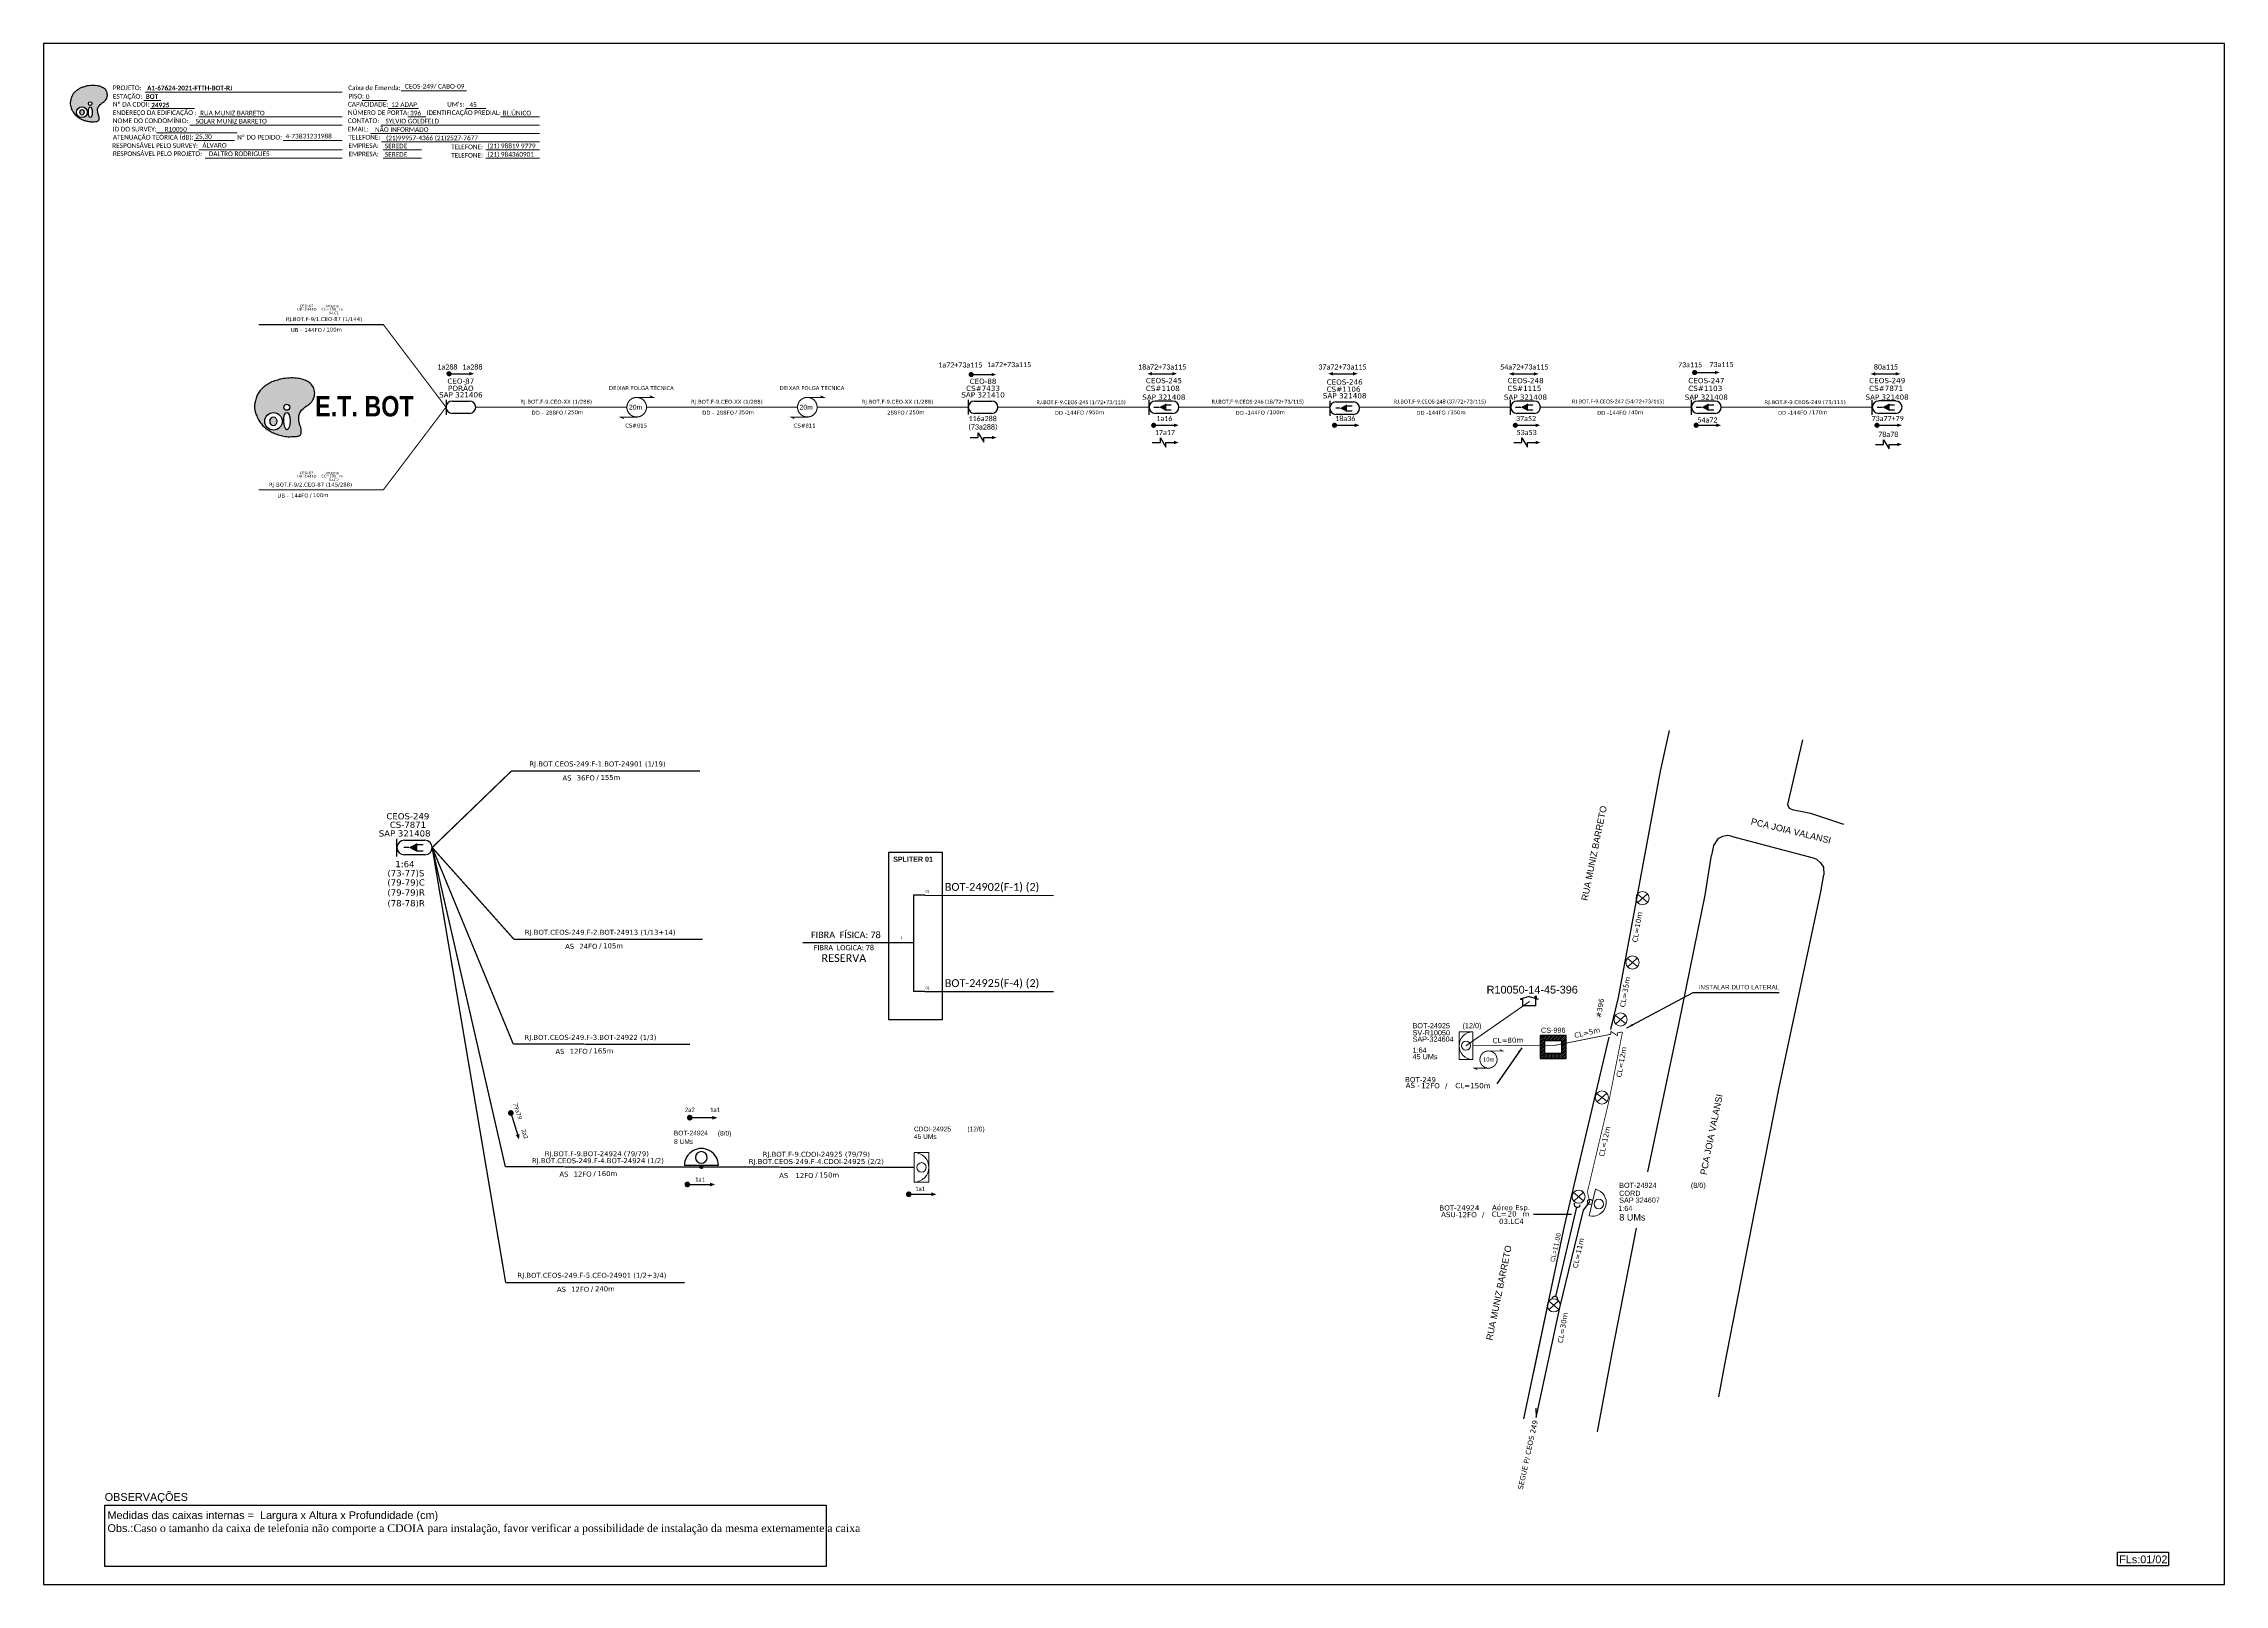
# Paper-space layout 'CDOI-24925' of a CAD drawing. Header units: metres, sheet in millimetres. Extents: x -439 to 402, y -851 to -257.
# The model-space entities are those that its viewports show. They can reach past a viewport. Long polylines and large blocks are cut down to what shows.
import ezdxf
from ezdxf.enums import TextEntityAlignment as Align

# ---------------------------------------------------------------- set-up
doc = ezdxf.new("R2010")
doc.units = ezdxf.units.M
doc.linetypes.add('PHANTOM2', pattern=[1.25, 0.625, -0.125, 0.125, -0.125, 0.125, -0.125])
for name, color, linetype in [('10.1-Caixas Subterrâneas', 5, 'Continuous'), ('20.4-CEOS', 1, 'Continuous'), ('20.5-CABO AÉREO', 1, 'Continuous'), ('20.5-CEO', 1, 'Continuous'), ('CAP a instalar', 1, 'Continuous'), ('CDO_POSTE', 1, 'Continuous'), ('E.T.', 7, 'Continuous'), ('Folga', 1, 'Continuous'), ('label_cabos', 7, 'Continuous'), ('QUADRA', 7, 'Continuous'), ('SETA', 7, 'Continuous'), ('Subida Lateral', 5, 'Continuous'), ('surveys', 7, 'Continuous'), ('surveys legendas', 7, 'Continuous'), ('texto', 255, 'Continuous'), ('UNIFILAR', 7, 'Continuous')]:
    doc.layers.add(name, color=color, linetype=linetype)
for name, color, linetype, lineweight in [('10.4-Postes', 1, 'Continuous', 0), ("20.0-LEGENDA DOS CDO'S", 1, 'Continuous', 0), ('20.1-CDO_INTERIOR', 1, 'Continuous', 0), ('20.2-CDO_POSTE', 1, 'Continuous', 5), ('20.6-CORDOALHA_SUPORTE', 7, 'Continuous', 25), ('40.1-ETIQUETAS', 1, 'Continuous', 20), ('CORDOALHA_SUPORTE', 7, 'Continuous', 25), ('Segmento Logradouro Texto', 252, 'Continuous', 0)]:
    doc.layers.add(name, color=color, linetype=linetype, lineweight=lineweight)
doc.layers.add('Comprimeto de lance', color=7, linetype='Continuous', true_color=0xf7f7f7)
doc.layers.add('DROP DE CLIENTE', color=140, linetype='Continuous', plot=False)
doc.styles.add('ARIAL', font='arial.ttf')
doc.styles.add('DIGICADE', font='arial.ttf')
doc.styles.add('ROMANS', font='arial.ttf')
doc.styles.add('siredit', font='verdana.ttf')
doc.styles.add('SWISS BIT', font='swisscb.ttf')
doc.styles.add('WMF-Calibri0', font='calibri.ttf')
doc.styles.add('WMF-Calibri1', font='calibrib.ttf')
doc.linetypes.add('FENCELINE1', pattern='A,0.25,-0.1,[133,ltypeshp.shx,S=0.1,R=0,X=-0.1,Y=0],-0.1,1', length=1.45)
doc.dimstyles.new('CC', dxfattribs={"dimtxt": 0.8, "dimasz": 2, "dimexe": 0.18, "dimexo": 0.0625, "dimgap": 0.09, "dimtad": 0, "dimdec": 0, "dimrnd": 1, "dimzin": 0, "dimdsep": 46, "dimtxsty": 'siredit', "dimblk": 'NONE', "dimcen": 0, "dimse1": 1, "dimse2": 1, "dimsd1": 1, "dimsd2": 1, "dimclrt": 7, "dimadec": 0, "dimazin": 0, "dimtfac": 1, "dimtdec": 0, "dimtofl": 0, "dimtmove": 0, "dimatfit": 3, "dimfxl": 0, "dimtolj": 1, "dimtzin": 0, "dimarcsym": 0})
doc.dimstyles.new('ISO-25', dxfattribs={"dimtxt": 2.5, "dimasz": 2.5, "dimexe": 1.25, "dimexo": 0.625, "dimtad": 1, "dimtxsty": 'Standard', "dimcen": 2.5, "dimadec": 0, "dimazin": 0, "dimtfac": 1, "dimtmove": 0, "dimatfit": 3, "dimfxl": 0, "dimarcsym": 0})

# ---------------------------------------------------------------- blocks, each defined once
blk = doc.blocks.new('A$C07E14978')
at = {"layer": 'Folga', "color": 0, "const_width": 0.137}
for points in [[(2.23, 0.28), (0.03, 0.28), (0.47, 0.06)], [(2.23, 2.92), (4.42, 2.92), (3.98, 3.13)]]:
    blk.add_lwpolyline(points, dxfattribs=at)
at = {"layer": 'Folga', "color": 0, "const_width": 0.146}
blk.add_lwpolyline([(2.23, 2.92, 1.000012), (2.23, 0.28, 0.999978)], format="xyb", close=True, dxfattribs=at)
at = {"layer": 'Folga', "color": 0}
blk.add_text('10m', height=0.659, dxfattribs=at).set_placement((1.38, 1.27))
blk = doc.blocks.new('ETIQUETA_RS5F')
at = {"layer": '40.1-ETIQUETAS', "color": 0, "style": 'siredit'}
blk.add_text('/', height=1.5, dxfattribs=at).set_placement((1.58, -1.95), align=Align.MIDDLE_RIGHT)
for tag, p in [('ETIQUETA_R_SECUNDARIA', (1.21, 2.1)), ('ETIQUETA_R_PRIMARIA', (1.21, 4.1)), ('F_ATIVAS/F_MORTAS', (1.14, -4.24))]:
    blk.add_attdef(tag, text='', height=1.5, dxfattribs=at).set_placement(p, align=Align.MIDDLE_CENTER)
for tag, p in [('TIPO_CABO', (-6.58, -2.12)), ('CAP_CABO', (0.4, -2.09))]:
    blk.add_attdef(tag, text='', height=1.5, dxfattribs=at).set_placement(p, align=Align.MIDDLE_RIGHT)
for tag, p in [('FUSÃO_1', (0.85, -8.39)), ('FUSÃO_2', (0.85, -10.6)), ('FUSÃO_3', (0.85, -12.93)), ('FUSÃO_4', (0.85, -15.14)), ('FUSÃO_5', (0.85, -17.16))]:
    blk.add_attdef(tag, text='', height=1.5, dxfattribs=at).set_placement(p, align=Align.CENTER)
blk.add_attdef('METROS', text='', height=1.5, dxfattribs=at).set_placement((2.14, -1.95), align=Align.MIDDLE_LEFT)
blk = doc.blocks.new('Inst CB INT CFOI-SM-UB-144')
at = {"layer": 'label_cabos', "color": 0, "style": 'siredit'}
for tag, flags, p in [('ID_ATIVIDADE', 3, (1.31, 2.67)), ('/', 2, (7.71, -0.05)), ('FATOR', 1, (11.56, 2.55))]:
    blk.add_attdef(tag, text='', height=1, rotation=359.69001, dxfattribs=dict(at, flags=flags)).set_placement(p, align=Align.MIDDLE_CENTER)
for tag, p in [('TIPO_CABO', (1.11, 0)), ('DESTINO_CABO', (3.13, 1.26)), ('CABO', (4.69, -0.05)), ('LANCE', (10.41, 0.02)), ('TIPO_CABO', (13.11, 1.24)), ('UND', (16.46, 0)), ('FID', (13.65, -1.41))]:
    blk.add_attdef(tag, text='', height=1, rotation=359.69001, dxfattribs=at).set_placement(p, align=Align.MIDDLE_CENTER)
blk.add_attdef('QTDE', (11.93, -0.45), '', height=1, rotation=359.69001, dxfattribs=at)
blk = doc.blocks.new('OI')
h = blk.add_hatch(color=40)
edge = h.paths.add_edge_path()
edge.add_spline(control_points=[(4.35, -0.67), (3.92, -0.99), (3.26, -1.5), (2.81, -2.59), (2.9, -3.5), (3.06, -4.27), (3.31, -4.85), (3.37, -5.39), (3.4, -5.88), (3.2, -6.4), (2.54, -6.61), (1.65, -6.63), (0.55, -6.67), (-0.56, -6.42), (-1.61, -6.14), (-2.77, -5.61), (-3.92, -4.77), (-4.89, -3.7), (-5.34, -2.65), (-5.6, -1.94), (-5.85, -0.96), (-5.71, 0.47), (-5.1, 2.02), (-4.14, 3.02), (-3.3, 3.61), (-2.37, 4.16), (-1.36, 4.44), (-0.56, 4.7), (0.79, 4.85), (2.24, 4.97), (3.79, 4.57), (4.67, 4.21), (5.44, 3.65), (5.76, 2.99), (6.03, 2.21), (6.01, 1.46), (5.72, 0.64), (5.31, 0.08), (4.88, -0.38), (4.51, -0.55), (4.35, -0.67)], knot_values=[0, 0, 0, 0, 1.60434, 2.417191, 3.427595, 4.282808, 4.776746, 5.304182, 5.888771, 6.258406, 6.858137, 7.79129, 8.986195, 10.124242, 11.187857, 12.242908, 13.953784, 15.414161, 16.515391, 17.349188, 17.675853, 19.552021, 21.515531, 22.568638, 23.63245, 24.621084, 25.782718, 26.745347, 27.142653, 29.870543, 31.004649, 31.921532, 32.709589, 33.801391, 34.042471, 35.192333, 35.971461, 36.628871, 37.254359, 37.836911, 37.836911, 37.836911, 37.836911], degree=3, periodic=0)
h.paths.add_polyline_path([(1.13, -0.87, -1), (-0.04, -0.87, -1)], flags=16)
edge = h.paths.add_edge_path(flags=16)
edge.add_ellipse((0.56, -3.59), major_axis=(-0.02, 1.71), ratio=0.361305, start_angle=0, end_angle=360)
h.paths.add_polyline_path([(-0.36, -3.62, -1), (-3.8, -3.62, -1)], flags=16)
edge = h.paths.add_edge_path(flags=0)
edge.add_ellipse((-2.08, -3.62), major_axis=(0, 0.885), ratio=0.758294, start_angle=0, end_angle=360)
at = {"color": 40}
for centre, radius in [((-2.08, -3.62), 1.72), ((0.54, -0.87), 0.587)]:
    blk.add_circle(centre, radius, dxfattribs=at)
blk.add_ellipse((-2.08, -3.62), major_axis=(0, 0.885), ratio=0.758294, start_param=-3.141592653589792, end_param=3.141592653589792, dxfattribs=at)
blk.add_ellipse((0.56, -3.59), major_axis=(-0.02, 1.71), ratio=0.361305, dxfattribs=at)
at = {"color": 40, "start_tangent": (-0.800898, -0.598801), "end_tangent": (-0.800898, -0.598801)}
blk.add_spline([(4.35, -0.67), (3.2, -1.78), (2.9, -2.54), (2.92, -3.55), (3.12, -4.38), (3.28, -4.85), (3.37, -5.37), (3.35, -5.95), (3.2, -6.29), (2.66, -6.55), (1.73, -6.63), (0.54, -6.62), (-0.58, -6.41), (-1.6, -6.11), (-2.56, -5.67), (-3.95, -4.67), (-4.89, -3.56), (-5.37, -2.56), (-5.64, -1.78), (-5.72, -1.46), (-5.63, 0.42), (-4.84, 2.22), (-4.13, 2.99), (-3.27, 3.62), (-2.4, 4.09), (-1.3, 4.47), (-0.37, 4.72), (0.02, 4.77), (2.75, 4.8), (3.85, 4.53), (4.69, 4.16), (5.31, 3.68), (5.85, 2.73), (5.93, 2.5), (5.94, 1.35), (5.67, 0.62), (5.29, 0.08), (4.84, -0.36), (4.35, -0.67)], degree=3, dxfattribs=at)
blk = doc.blocks.new('POLE_POLE')
at = {"layer": '10.4-Postes', "color": 1, "linetype": 'PHANTOM2'}
for points in [[(-0.000008, 0.0000105), (0.0000076, -0.0000022)], [(0.0000072, 0.000011), (-0.0000076, -0.0000027)]]:
    blk.add_lwpolyline(points, dxfattribs=at)
at = {"layer": '10.4-Postes', "color": 1}
blk.add_circle((-0.0000002, 0.0000042), 0.0000101, dxfattribs=at)
blk = doc.blocks.new('SURVEY_SURVEY')
for p, q in [((0, 0.0000167), (-0.0000141, 0.0000125)), ((-0.0000141, 0.0000125), (-0.0000097, 0.0000125)), ((-0.0000097, 0.0000025), (-0.0000097, 0.0000125)), ((0.0000097, 0.0000025), (-0.0000097, 0.0000025)), ((0, 0.0000167), (0.0000141, 0.0000125)), ((0.0000094, 0.0000173), (0.0000109, 0.0000173)), ((0.0000094, 0.000014), (0.0000094, 0.0000173)), ((0.0000097, 0.0000126), (0.0000097, 0.0000025)), ((0.0000141, 0.0000125), (0.0000097, 0.0000125)), ((0.0000109, 0.0000173), (0.0000109, 0.0000135))]:
    blk.add_line(p, q)
blk = doc.blocks.new('*X14')
at = {"color": 0, "linetype": 'Continuous'}
for p, q in [((-1.25, 0.34099), (-0.49099, 1.1)), ((-1.25, 0.517767), (-0.667767, 1.1)), ((-1.25, 0.694544), (-0.844544, 1.1)), ((-1.25, 0.87132), (-1.02132, 1.1)), ((-1.25, 1.048097), (-1.198097, 1.1)), ((-1.25, 0.164214), (-0.8035, 0.610714)), ((-1.25, -0.012563), (-0.8035, 0.433937)), ((-1.25, -0.18934), (-0.8035, 0.25716)), ((-1.25, -0.366117), (-0.8035, 0.080383)), ((-0.789214, 0.625), (-0.314214, 1.1)), ((-0.612437, 0.625), (-0.137437, 1.1)), ((-0.43566, 0.625), (0.03934, 1.1)), ((-0.258883, 0.625), (0.216117, 1.1)), ((-0.082107, 0.625), (0.392893, 1.1)), ((0.09467, 0.625), (0.56967, 1.1)), ((0.271447, 0.625), (0.746447, 1.1)), ((0.448223, 0.625), (0.923223, 1.1)), ((0.625, 0.625), (1.1, 1.1)), ((0.801777, 0.625), (1.25, 1.073223)), ((0.8035, 0.449947), (1.25, 0.896447)), ((0.8035, 0.27317), (1.25, 0.71967)), ((0.8035, 0.096393), (1.25, 0.542893)), ((0.8035, -0.080383), (1.25, 0.366117)), ((0.8035, -0.25716), (1.25, 0.18934)), ((0.8035, -0.433937), (1.25, 0.012563)), ((-1.25, -0.542893), (-0.8035, -0.096393)), ((-1.25, -0.71967), (-0.8035, -0.27317)), ((-1.25, -0.896447), (-0.8035, -0.449947)), ((-1.25, -1.073223), (-0.801777, -0.625)), ((-1.1, -1.1), (-0.625, -0.625)), ((-0.923223, -1.1), (-0.448223, -0.625)), ((-0.746447, -1.1), (-0.271447, -0.625)), ((-0.56967, -1.1), (-0.09467, -0.625)), ((-0.392893, -1.1), (0.082107, -0.625)), ((-0.216117, -1.1), (0.258883, -0.625)), ((-0.03934, -1.1), (0.43566, -0.625)), ((0.137437, -1.1), (0.612437, -0.625)), ((0.314214, -1.1), (0.789214, -0.625)), ((0.49099, -1.1), (1.25, -0.34099)), ((0.667767, -1.1), (1.25, -0.517767)), ((0.8035, -0.610714), (1.25, -0.164214)), ((0.844544, -1.1), (1.25, -0.694544)), ((1.02132, -1.1), (1.25, -0.87132)), ((1.198097, -1.1), (1.25, -1.048097))]:
    blk.add_line(p, q, dxfattribs=at)
blk = doc.blocks.new('MANHOLE_MQ')
at = {"color": 0, "linetype": 'Continuous'}
for p, q in [((0.0000062, 0.0000057), (-0.0000063, 0.0000057)), ((-0.0000063, 0.0000057), (-0.0000063, -0.0000053)), ((-0.000004, 0.0000033), (0.000004, 0.0000033)), ((-0.000004, -0.0000029), (-0.000004, 0.0000033)), ((0.000004, 0.0000033), (0.000004, -0.0000029)), ((0.0000062, -0.0000053), (0.0000062, 0.0000057)), ((-0.0000063, -0.0000053), (0.0000062, -0.0000053)), ((0.000004, -0.0000029), (-0.000004, -0.0000029)), ((0.000004, -0.0000029), (0.000004, -0.0000029))]:
    blk.add_line(p, q, dxfattribs=at)
at = {"color": 0, "linetype": 'Continuous', "xscale": 5e-06, "yscale": 5e-06, "zscale": 1e-05}
blk.add_blockref('*X14', (0, 0.0000002), dxfattribs=at)
blk = doc.blocks.new('Inst CORD BENZINAL 4.55MM 3F (sem recursos)')
at = {"layer": '20.6-CORDOALHA_SUPORTE', "color": 0, "lineweight": 0, "style": 'ROMANS'}
blk.add_attdef('LANCE', text='', height=1, dxfattribs=at).set_placement((-0.54, -2.21), align=Align.RIGHT)
at = {"layer": '20.6-CORDOALHA_SUPORTE', "color": 0, "style": 'siredit'}
blk.add_attdef('QTDE', (-0.54, -2.21), '', height=1, rotation=359.69, dxfattribs=at)
at = {"layer": '20.6-CORDOALHA_SUPORTE', "color": 0, "lineweight": 0, "style": 'ROMANS'}
for tag, p, flags in [('FATOR', (-5.2, -4.44), 3), ('ID_ATIVIDADE', (-5.2, -6.67), 3), ('FID', (-5.2, -8.9), 1)]:
    blk.add_attdef(tag, p, '', height=1, dxfattribs=dict(at, flags=flags))
blk = doc.blocks.new('Inst CDOE-8 CAIXA DIST OPT CDOE 48F_8D C_SPL OPTAP')
at = {"layer": "20.0-LEGENDA DOS CDO'S", "color": 0}
for tag, p, style, flags in [('ID_ATIVIDADE', (0.12, 6.47), 'ARIAL', 3), ('FATOR', (7.92, 6.47), 'ARIAL', 1), ('QTDE', (0.23, -0.97), 'DIGICADE', 3)]:
    blk.add_attdef(tag, p, '', height=0.8, rotation=0.118, dxfattribs=dict(at, style=style, flags=flags))
at = {"layer": "20.0-LEGENDA DOS CDO'S", "color": 0, "style": 'ARIAL'}
for tag, p, height in [('SAP', (0.12, 2.96), 0.8), ('CORDOALHA', (0.12, 4.02), 0.8), ('FID', (0.12, 5.25), 0.8), ('1:XX', (-0.01, 1.7), 0.8), ('UMS', (0.14, 0.22), 1)]:
    blk.add_attdef(tag, p, '', height=height, rotation=0.118, dxfattribs=at)
blk.add_attdef('FIBRAS_UTILIZADAS', text='', height=0.8, rotation=0.118, dxfattribs=at).set_placement((13.48, 5.26), align=Align.CENTER)
blk = doc.blocks.new('_None')
blk = doc.blocks.new('Inst CB ESP CFOA-SM-ASU-120-S-12')
at = {"layer": 'label_cabos', "color": 0, "style": 'siredit'}
for tag, flags, p in [('ID_ATIVIDADE', 3, (1.31, 2.67)), ('FATOR', 1, (11.56, 2.55))]:
    blk.add_attdef(tag, text='', height=1, rotation=359.69, dxfattribs=dict(at, flags=flags)).set_placement(p, align=Align.MIDDLE_CENTER)
for tag, p in [('TIPO_CABO', (1.26, 0)), ('DESTINO_CABO', (3.13, 1.26)), ('CABO', (4.69, -0.05)), ('/', (7.71, -0.05)), ('LANCE', (10.81, 0)), ('TIPO_CABO', (13.11, 1.24)), ('UND', (15.96, 0)), ('FID', (13.15, -1.41))]:
    blk.add_attdef(tag, text='', height=1, rotation=359.69, dxfattribs=at).set_placement(p, align=Align.MIDDLE_CENTER)
blk.add_attdef('QTDE', (12.43, -0.47), '', height=1, rotation=359.69, dxfattribs=at)

msp = doc.modelspace()

# ---------------------------------------------------------------- linework, layer by layer
at = {"color": 7}
for p, q in [((-939.46, -217.69), (-960.2, -217.69)), ((-960.2, -217.69), (-960.2, -282.07)), ((-939.46, -282.07), (-939.46, -217.69)), ((-960.2, -282.07), (-939.46, -282.07))]:
    msp.add_line(p, q, dxfattribs=at)
at = {"color": 7, "linetype": 'Continuous'}
for p, q in [((-950.63, -234.16), (-950.63, -271.28)), ((-946.2, -234.16), (-950.63, -234.16)), ((-955.01, -252.33), (-950.65, -252.33)), ((-946.2, -271.28), (-950.63, -271.28))]:
    msp.add_line(p, q, dxfattribs=at)
at = {"color": 10, "linetype": 'Continuous'}
for p, q in [((-946.2, -234.16), (-896.55, -234.18)), ((-946.2, -271.26), (-896.55, -271.28))]:
    msp.add_line(p, q, dxfattribs=at)
at = {"color": 0}
for p, q in [((-1262.5, -469.23), (-984.25, -469.23)), ((-1262.5, -492.93), (-1262.5, -469.23)), ((-984.25, -469.23), (-984.25, -492.93)), ((-984.25, -492.93), (-1262.5, -492.93))]:
    msp.add_line(p, q, dxfattribs=at)
msp.add_lwpolyline([(-1286.07, -499.81), (-445.07, -499.81), (-445.07, 94.19), (-1286.07, 94.19)], close=True)
at = {"color": 7, "lineweight": 0}
for points in [[(-1148.15, 76.01), (-1123.01, 76.01)], [(-1247.47, 72.24), (-1240.92, 72.24)], [(-1246.96, 75.52), (-1170.98, 75.52)], [(-1244.81, 69.17), (-1227.84, 69.17)], [(-1163.19, 72.28), (-1153.71, 72.28)], [(-1153.14, 69.17), (-1141.52, 69.17)], [(-1123.2, 69.17), (-1115.53, 69.17)], [(-1242.49, 59.75), (-1211.44, 59.75)], [(-1229.65, 62.82), (-1170.98, 62.82)], [(-1226.24, 65.93), (-1170.98, 65.93)], [(-1160.06, 59.58), (-1094.8, 59.58)], [(-1156.02, 62.82), (-1094.8, 62.82)], [(-1145.56, 65.93), (-1138.61, 65.93)], [(-1109.86, 65.93), (-1094.82, 65.93)], [(-1227.96, 56.79), (-1212.45, 56.79)], [(-1226.24, 53.23), (-1170.98, 53.23)], [(-1193.73, 56.79), (-1170.96, 56.79)], [(-1155.78, 56.34), (-1094.8, 56.34)], [(-1155.17, 53.23), (-1140.37, 53.23)], [(-1115.57, 53.23), (-1094.8, 53.23)], [(-1223.75, 49.99), (-1170.98, 49.99)], [(-1155.17, 49.99), (-1140.37, 49.99)], [(-1115.57, 49.99), (-1094.8, 49.99)]]:
    msp.add_lwpolyline(points, dxfattribs=at)
at = {"color": 7}
for points, const_width in [([(-1130.21, -33.08, 1), (-1129.22, -33.08, 1)], 0.99), ([(-928.84, -33.4, 1), (-927.85, -33.4, 1)], 0.99), ([(-649.84, -32.6, 1), (-648.85, -32.6, 1)], 0.99), ([(-1057.35, -42.2, 1.000012), (-1057.35, -49.76, 0.999978)], 0.42), ([(-991.54, -42.2, 1.000012), (-991.54, -49.76, 0.999978)], 0.42), ([(-858.46, -52.95, 1), (-857.47, -52.95, 1)], 0.99), ([(-788.73, -52.95, 1), (-787.74, -52.95, 1)], 0.99), ([(-719, -52.95, 1), (-718.01, -52.95, 1)], 0.99), ([(-649.27, -52.95, 1), (-648.28, -52.95, 1)], 0.99), ([(-579.54, -52.95, 1), (-578.55, -52.95, 1)], 0.99)]:
    msp.add_lwpolyline(points, format="xyb", close=True, dxfattribs=dict(at, const_width=const_width))
at = {"color": 7, "const_width": 0.394}
for points in [[(-1057.35, -42.2), (-1051.05, -42.2), (-1052.31, -41.57)], [(-991.54, -42.2), (-985.24, -42.2), (-986.5, -41.57)], [(-1057.35, -49.76), (-1063.65, -49.76), (-1062.39, -50.39)], [(-991.54, -49.76), (-997.84, -49.76), (-996.58, -50.39)]]:
    msp.add_lwpolyline(points, dxfattribs=at)
at = {"color": 7}
for points in [[(-925.63, -57.66), (-925.63, -55.9), (-923.54, -59.4), (-923.53, -57.66)], [(-855.41, -59.59), (-855.41, -57.84), (-853.32, -61.34), (-853.32, -59.59)], [(-715.95, -59.59), (-715.95, -57.84), (-713.86, -61.34), (-713.86, -59.59)]]:
    msp.add_lwpolyline(points, dxfattribs=at)
at = {"color": 1}
msp.add_lwpolyline([(-576.49, -60.32), (-576.49, -58.57), (-574.4, -62.07), (-574.4, -60.32)], dxfattribs=at)
at = {"const_width": 1.1}
for points in [[(-1106.04, -317.55, 1), (-1105.71, -318.6, 1)], [(-1037.44, -319.88, 1), (-1036.34, -319.88, 1)], [(-1038.36, -345.62, 1), (-1037.26, -345.62, 1)]]:
    msp.add_lwpolyline(points, format="xyb", close=True, dxfattribs=at)
msp.add_lwpolyline([(-952.99, -349.43, 1.1, 1.1, 1), (-951.89, -349.43, 1.1, 1.1, 1)], format="xyseb", close=True)
at = {"color": 7}
msp.add_lwpolyline([(-486.28, -487.45), (-466.62, -487.45), (-466.62, -492.62), (-486.28, -492.62)], close=True, dxfattribs=at)
at = {"layer": '20.1-CDO_INTERIOR', "color": 1, "lineweight": 18}
for points in [[(-740.2, -297.44), (-740.2, -286.82), (-734.89, -286.82), (-734.89, -297.44)], [(-944.64, -344.72), (-944.64, -333.35), (-950.32, -333.35), (-950.32, -344.72)]]:
    msp.add_lwpolyline(points, close=True, dxfattribs=at)
for centre, radius in [((-737.55, -292.13), 1.7), ((-947.48, -339.04), 1.82)]:
    msp.add_circle(centre, radius, dxfattribs=at)
for centre, radius, start, end in [((-734.89, -292.13), 5.31, 90.02759, 270.02759), ((-950.32, -339.04), 5.68, 270, 90)]:
    msp.add_arc(centre, radius, start, end, dxfattribs=at)
at = {"layer": '20.2-CDO_POSTE', "color": 5}
msp.add_line((-687.53, -347.41), (-690.03, -357.74), dxfattribs=at)
for centre, radius in [((-689.74, -352.35), 0.983), ((-686.33, -353.17), 1.83)]:
    msp.add_circle(centre, radius, dxfattribs=at)
msp.add_arc((-688.78, -352.58), 5.31, 256.44215, 76.44215, dxfattribs=at)
at = {"layer": '20.4-CEOS', "color": 7}
for p, q in [((-850.66, -43.59), (-857.37, -43.59)), ((-850.66, -48.37), (-857.37, -48.37)), ((-711.2, -43.59), (-717.91, -43.59)), ((-711.2, -48.37), (-717.91, -48.37)), ((-641.47, -43.59), (-648.18, -43.59)), ((-641.47, -48.37), (-648.18, -48.37))]:
    msp.add_line(p, q, dxfattribs=at)
at = {"layer": '20.4-CEOS', "color": 5}
for p, q in [((-571.74, -43.58), (-578.45, -43.58)), ((-571.74, -48.37), (-578.45, -48.37)), ((-1147.01, -212.9), (-1139.06, -212.9)), ((-1139.06, -218.57), (-1147.01, -218.57))]:
    msp.add_line(p, q, dxfattribs=at)
at = {"layer": '20.4-CEOS', "color": 7}
for points in [[(-859.77, -48.87), (-859.77, -43.09)], [(-857.91, -45.98), (-855.87, -45.98)], [(-853.22, -45.03), (-851.18, -45.03)], [(-853.22, -47.02), (-851.18, -47.02)], [(-786.17, -46.36), (-787.78, -46.36)], [(-783.52, -45.41), (-781.48, -45.41)], [(-783.52, -47.4), (-781.48, -47.4)], [(-720.31, -48.87), (-720.31, -43.09)], [(-718.45, -45.98), (-716.41, -45.98)], [(-713.76, -45.03), (-711.72, -45.03)], [(-713.76, -47.02), (-711.72, -47.02)], [(-650.58, -48.87), (-650.58, -43.09)], [(-648.72, -45.98), (-646.68, -45.98)], [(-644.03, -45.03), (-641.99, -45.03)], [(-644.03, -47.02), (-641.99, -47.02)]]:
    msp.add_lwpolyline(points, dxfattribs=at)
for points in [[(-855.87, -45.98, 0, 2.95, 0), (-853.1, -45.98, 2.95, 2.95, 0)], [(-786.17, -46.36, 0, 2.95, 0), (-783.4, -46.36, 2.95, 2.95, 0)], [(-716.41, -45.98, 0, 2.95, 0), (-713.64, -45.98, 2.95, 2.95, 0)], [(-646.68, -45.98, 0, 2.95, 0), (-643.91, -45.98, 2.95, 2.95, 0)]]:
    msp.add_lwpolyline(points, format="xyseb", dxfattribs=at)
at = {"layer": '20.4-CEOS', "color": 5}
for points in [[(-580.85, -48.86), (-580.85, -43.09)], [(-578.99, -45.98), (-576.95, -45.98)], [(-574.3, -45.03), (-572.26, -45.03)], [(-574.3, -47.02), (-572.26, -47.02)], [(-1149.84, -219.15), (-1149.84, -212.32)], [(-1145.23, -215.74), (-1147.14, -215.74)], [(-1142.09, -214.61), (-1139.68, -214.61)], [(-1142.09, -216.97), (-1139.68, -216.97)]]:
    msp.add_lwpolyline(points, dxfattribs=at)
for points in [[(-576.95, -45.98, 0, 2.95, 0), (-574.18, -45.98, 2.95, 2.95, 0)], [(-1145.23, -215.74, 0, 3.5, 0), (-1141.94, -215.74, 3.5, 3.5, 0)]]:
    msp.add_lwpolyline(points, format="xyseb", dxfattribs=at)
at = {"layer": '20.4-CEOS', "color": 7}
for centre, start, end in [((-857.37, -45.98), 90, 270), ((-850.66, -45.98), 270, 90), ((-717.91, -45.98), 90, 270), ((-711.2, -45.98), 270, 90), ((-648.18, -45.98), 90, 270), ((-641.47, -45.98), 270, 90)]:
    msp.add_arc(centre, 2.39, start, end, dxfattribs=at)
at = {"layer": '20.4-CEOS', "color": 5}
for centre, radius, start, end in [((-578.45, -45.98), 2.39, 90, 270), ((-571.74, -45.98), 2.39, 270, 90), ((-1147.01, -215.74), 2.83, 90, 270), ((-1139.06, -215.74), 2.83, 270, 90)]:
    msp.add_arc(centre, radius, start, end, dxfattribs=at)
at = {"layer": '20.5-CABO AÉREO', "color": 7, "ltscale": 50, "const_width": 0.4}
for points in [[(-1203.11, -14.15), (-1155.03, -14.15), (-1130.89, -45.98)], [(-1203.11, -77.81), (-1155.03, -77.81), (-1130.89, -45.98)], [(-1119.39, -45.98), (-1061.13, -45.98)], [(-1053.57, -45.98), (-995.32, -45.98)], [(-987.76, -45.98), (-929.5, -45.98)]]:
    msp.add_lwpolyline(points, dxfattribs=at)
at = {"layer": '20.5-CEO', "color": 7}
for p, q in [((-1128.51, -43.59), (-1121.81, -43.59)), ((-1121.81, -48.37), (-1128.51, -48.37)), ((-927.12, -43.6), (-920.44, -43.6)), ((-920.44, -48.36), (-927.12, -48.36)), ((-787.67, -43.96), (-780.96, -43.96)), ((-780.96, -48.75), (-787.67, -48.75))]:
    msp.add_line(p, q, dxfattribs=at)
for points in [[(-1130.89, -43.1), (-1130.89, -48.86)], [(-929.5, -43.11), (-929.5, -48.85)], [(-790.07, -43.47), (-790.07, -49.24)]]:
    msp.add_lwpolyline(points, dxfattribs=at)
for centre, radius, start, end in [((-1128.51, -45.98), 2.39, 90, 270), ((-1121.81, -45.98), 2.39, 270, 90), ((-927.12, -45.98), 2.38, 90, 270), ((-920.44, -45.98), 2.38, 270, 90), ((-787.67, -46.36), 2.39, 90, 270), ((-780.96, -46.36), 2.39, 270, 90)]:
    msp.add_arc(centre, radius, start, end, dxfattribs=at)
at = {"layer": '40.1-ETIQUETAS', "color": 7, "const_width": 0.4}
for points in [[(-918, -45.98), (-859.77, -45.98)], [(-848.27, -45.98), (-790.04, -45.98)], [(-778.54, -45.98), (-720.31, -45.98)], [(-708.81, -45.98), (-650.58, -45.98)]]:
    msp.add_lwpolyline(points, dxfattribs=at)
at = {"layer": '40.1-ETIQUETAS', "color": 5, "const_width": 0.4}
msp.add_lwpolyline([(-639.08, -45.98), (-580.85, -45.98)], dxfattribs=at)
at = {"layer": 'CAP a instalar', "color": 7, "linetype": 'FENCELINE1', "ltscale": 7, "const_width": 0.513}
for points in [[(-1105.66, -186.25), (-1136.22, -215.74)], [(-1105.66, -186.25), (-1032.96, -186.25)], [(-1136.22, -215.74), (-1104.64, -251.16)], [(-1136.22, -215.74), (-1104.95, -291.5)], [(-1107.88, -383.46), (-1136.22, -215.74)], [(-1104.64, -251.16), (-1031.94, -251.16)], [(-1104.95, -291.5), (-1036.74, -291.61)], [(-1107.88, -383.46), (-1038.83, -383.49)]]:
    msp.add_lwpolyline(points, dxfattribs=at)
at = {"layer": 'CAP a instalar', "color": 5, "linetype": 'FENCELINE1', "ltscale": 7, "const_width": 0.513}
for points in [[(-1136.22, -215.74), (-1108.02, -338.8)], [(-1108.02, -338.8), (-1032.35, -338.92)]]:
    msp.add_lwpolyline(points, dxfattribs=at)
at = {"layer": 'CAP a instalar', "color": 1, "linetype": 'FENCELINE1', "ltscale": 3, "const_width": 0.3}
for points in [[(-734.89, -292.13), (-703.83, -292.11), (-683.5, -288.08)], [(-690.74, -348.61), (-682.33, -313.08), (-677.18, -286.84)]]:
    msp.add_lwpolyline(points, dxfattribs=at)
at = {"layer": 'CAP a instalar', "color": 1, "linetype": 'FENCELINE1', "ltscale": 7, "const_width": 0.513}
msp.add_lwpolyline([(-1032.35, -338.92), (-950.37, -339.04)], dxfattribs=at)
at = {"layer": 'CAP a instalar', "color": 5, "linetype": 'FENCELINE1', "ltscale": 5}
msp.add_lwpolyline([(-710.56, -431.92), (-710.5, -435.43), (-701.18, -392.54), (-692.17, -355.53), (-689.74, -352.35)], dxfattribs=at)
at = {"layer": 'CAP a instalar', "color": 1, "linetype": 'FENCELINE1', "ltscale": 5, "const_width": 0.3}
msp.add_lwpolyline([(-689.74, -352.35), (-690.74, -348.61)], dxfattribs=at)
at = {"layer": 'CORDOALHA_SUPORTE'}
msp.add_line((-694.93, -354.38), (-702.99, -388.87), dxfattribs=at)
for centre, start, end in [((-694.61, -353.22), 164.71537, 344.71537), ((-703.27, -390.04), 348.8107, 168.8107)]:
    msp.add_arc(centre, 1.2, start, end, dxfattribs=at)
at = {"layer": 'DROP DE CLIENTE', "lineweight": 0}
msp.add_lwpolyline([(-737.55, -292.13), (-713.02, -275.04)], dxfattribs=at)
at = {"layer": 'label_cabos', "color": 5}
msp.add_line((-1025.87, -338.32), (-1038.96, -338.32), dxfattribs=at)
for centre, major_axis, end_param in [((-1032.41, -338.32), (4.63, 4.63), 8.63938), ((-1032.41, -335.21), (1.6, 1.6), 11.780972), ((-1032.41, -338.92), (0.428, 0.428), 11.780972)]:
    msp.add_ellipse(centre, major_axis=major_axis, ratio=1, start_param=5.497787, end_param=end_param, dxfattribs=at)
at = {"layer": 'QUADRA', "color": 4}
for points in [[(-681.65, -285.87), (-678.74, -273.51), (-662.47, -186.24), (-659.1, -170.65)], [(-681.52, -285.31), (-678.74, -273.51), (-662.47, -186.24), (-659.1, -170.65)], [(-607.81, -174.26), (-613.5, -199.12), (-612.88, -200.55), (-611.8, -201.03), (-604.62, -202.46), (-591.92, -206.76)], [(-607.81, -174.26), (-613.5, -199.12), (-612.88, -200.55), (-611.8, -201.03), (-604.62, -202.46), (-591.92, -206.76)], [(-635.23, -211.33), (-636.6, -211.16), (-638.59, -211.53), (-640.46, -212.41), (-642.09, -214.95), (-642.52, -216.9), (-642.9, -218.72)], [(-635.23, -211.33), (-603.64, -219.75)], [(-667.36, -340.7), (-655.44, -283.91), (-645.26, -234.07), (-642.9, -218.72)], [(-640.05, -427.52), (-637.74, -415.02), (-626.12, -355.84), (-616.78, -308.28), (-600.64, -232.85), (-599.59, -226.3)], [(-603.64, -219.75), (-602.36, -220.28), (-600.81, -221.59), (-599.63, -223.28), (-599.59, -226.3)], [(-715.17, -435.96), (-699.54, -361.72), (-682.48, -289.39)], [(-711.49, -418.49), (-699.54, -361.72), (-682.36, -288.85)], [(-686.84, -441.03), (-681.09, -409.93), (-671.77, -362.48)]]:
    msp.add_lwpolyline(points, dxfattribs=at)
at = {"layer": 'SETA', "color": 7}
for points in [[(-1129.71, -33.08), (-1121.2, -33.08)], [(-928.34, -33.4), (-919.83, -33.4)], [(-858.61, -33.08), (-850.1, -33.08)], [(-788.88, -33.08), (-780.37, -33.08)], [(-719.15, -33.14), (-710.64, -33.14)], [(-649.35, -32.6), (-640.84, -32.6)], [(-579.69, -33.14), (-571.18, -33.14)], [(-928.79, -57.66), (-925.63, -57.66)], [(-923.53, -57.66), (-920.37, -57.66)], [(-857.97, -52.95), (-849.46, -52.95)], [(-788.24, -52.95), (-779.73, -52.95)], [(-718.51, -52.95), (-710, -52.95)], [(-648.78, -52.95), (-640.27, -52.95)], [(-579.05, -52.95), (-570.54, -52.95)], [(-858.57, -59.59), (-855.41, -59.59)], [(-853.32, -59.59), (-850.16, -59.59)], [(-719.11, -59.59), (-715.95, -59.59)], [(-713.86, -59.59), (-710.7, -59.59)]]:
    msp.add_lwpolyline(points, dxfattribs=at)
at = {"layer": 'SETA', "color": 1}
for points in [[(-579.65, -60.32), (-576.49, -60.32)], [(-574.4, -60.32), (-571.24, -60.32)]]:
    msp.add_lwpolyline(points, dxfattribs=at)
at = {"layer": 'SETA'}
for points in [[(-1105.87, -318.08), (-1103.04, -327.1)], [(-1036.89, -319.88), (-1027.44, -319.88)], [(-1037.81, -345.62), (-1028.35, -345.62)], [(-952.44, -349.43), (-942.98, -349.43)]]:
    msp.add_lwpolyline(points, dxfattribs=at)
at = {"layer": 'SETA', "color": 7}
for points in [[(-1121.88, -32.41), (-1120.07, -33.07), (-1121.88, -33.73)], [(-920.51, -32.73), (-918.7, -33.39), (-920.51, -34.05)], [(-858.61, -32.42), (-860.43, -33.08), (-858.61, -33.74)], [(-850.78, -32.41), (-848.97, -33.07), (-850.78, -33.73)], [(-788.88, -32.42), (-790.7, -33.08), (-788.88, -33.74)], [(-781.05, -32.41), (-779.24, -33.07), (-781.05, -33.73)], [(-719.15, -32.48), (-720.97, -33.14), (-719.15, -33.8)], [(-711.32, -32.47), (-709.51, -33.13), (-711.32, -33.79)], [(-641.52, -31.93), (-639.71, -32.59), (-641.52, -33.25)], [(-579.69, -32.48), (-581.51, -33.14), (-579.69, -33.8)], [(-571.86, -32.46), (-570.05, -33.12), (-571.86, -33.78)], [(-920.37, -57), (-918.56, -57.66), (-920.37, -58.32)], [(-850.14, -52.28), (-848.33, -52.94), (-850.14, -53.6)], [(-780.41, -52.28), (-778.6, -52.94), (-780.41, -53.6)], [(-710.68, -52.28), (-708.87, -52.94), (-710.68, -53.6)], [(-640.95, -52.28), (-639.14, -52.94), (-640.95, -53.6)], [(-571.22, -52.27), (-569.41, -52.93), (-571.22, -53.59)], [(-850.16, -58.93), (-848.34, -59.59), (-850.16, -60.25)], [(-710.7, -58.93), (-708.88, -59.59), (-710.7, -60.25)]]:
    msp.add_solid(points, dxfattribs=at)
at = {"layer": 'SETA', "color": 1}
msp.add_solid([(-571.24, -59.66), (-569.42, -60.32), (-571.24, -60.98)], dxfattribs=at)
at = {"layer": 'SETA'}
for points in [[(-1028.2, -319.19), (-1026.18, -319.92), (-1028.2, -320.65)], [(-1102.61, -326.17), (-1102.71, -328.31), (-1104.01, -326.61)], [(-1029.11, -344.93), (-1027.09, -345.66), (-1029.11, -346.39)], [(-943.74, -348.68), (-941.72, -349.42), (-943.74, -350.15)]]:
    msp.add_solid(points, dxfattribs=at)
at = {"layer": 'Subida Lateral', "color": 5, "const_width": 0.3}
msp.add_lwpolyline([(-677.31, -286.84), (-679.06, -287.17), (-679.19, -288.25), (-681.63, -286.6), (-681.71, -287.76), (-683.5, -288.08)], dxfattribs=at)
at = {"layer": 'UNIFILAR', "color": 1, "linetype": 'Continuous', "lineweight": 60}
msp.add_line((-955.01, -252.33), (-993.28, -252.46), dxfattribs=at)

# ---------------------------------------------------------------- block references
at = {"color": 7, "xscale": 1.213923925163967, "yscale": 1.213923925163967, "zscale": 1.213923925163967, "rotation": 0.1532896023949059}
msp.add_blockref('OI', (-1268.76, 72.14), dxfattribs=at)
at = {"layer": '10.1-Caixas Subterrâneas', "color": 30, "xscale": 799468.8857778955, "yscale": 799468.8857778955, "zscale": 799468.8857778955, "rotation": 180.0000000000631}
msp.add_blockref('MANHOLE_MQ', (-703.93, -292.5), dxfattribs=at)
at = {"layer": "20.0-LEGENDA DOS CDO'S", "color": 5, "lineweight": 0}
ref = msp.add_blockref('Inst CDOE-8 CAIXA DIST OPT CDOE 48F_8D C_SPL OPTAP', (-678.77, -360.1), dxfattribs=dict(at, xscale=2.5, yscale=2.5, zscale=2.5))
ref.add_attrib('FID', 'BOT-24924', (-678.48, -346.99), dxfattribs={"color": 0, "height": 2, "rotation": 0.11799, "style": 'ARIAL'})
ref.add_attrib('CORDOALHA', 'CORD', (-678.47, -350.05), dxfattribs={"color": 0, "height": 2, "rotation": 0.11799, "style": 'ARIAL'})
ref.add_attrib('SAP', 'SAP 324607', (-678.46, -352.7), dxfattribs={"color": 0, "height": 2, "rotation": 0.11799, "style": 'ARIAL'})
ref.add_attrib('1:XX', '1:64', (-678.8, -355.85), dxfattribs={"color": 0, "height": 2, "rotation": 0.11799, "style": 'ARIAL'})
ref.add_attrib('UMS', '8 UMs', (-678.42, -359.56), dxfattribs={"color": 0, "height": 2.5, "rotation": 0.11799, "style": 'ARIAL'})
ref.add_attrib('FIBRAS_UTILIZADAS', '(8/0)', dxfattribs={"color": 0, "height": 2, "rotation": 0.11799, "style": 'ARIAL'}).set_placement((-645.08, -346.95), align=Align.RIGHT)
at = {"layer": '20.6-CORDOALHA_SUPORTE', "color": 0, "lineweight": 0}
ref = msp.add_blockref('Inst CORD BENZINAL 4.55MM 3F (sem recursos)', (-706.12, -365.42), dxfattribs=dict(at, xscale=2.5, yscale=2.5, zscale=2.5, rotation=77.54953952676044))
ref.add_attrib('QTDE', '11,00', (-702.38, -371.18), dxfattribs={"color": 0, "height": 1.75, "rotation": 77.23955, "style": 'siredit'})
ref.add_attrib('LANCE', 'CL=', dxfattribs={"color": 0, "lineweight": 0, "height": 1.75, "rotation": 77.54954, "style": 'ROMANS'}).set_placement((-702.38, -371.18), align=Align.RIGHT)
at = {"layer": '40.1-ETIQUETAS', "color": 7}
ref = msp.add_blockref('ETIQUETA_RS5F', (-1179.12, -14.12), dxfattribs=at)
ref.add_attrib('ETIQUETA_R_SECUNDARIA', 'RJ.BOT.F-9/1.CEO-87 (1/144)', dxfattribs={"color": 0, "height": 1.5, "style": 'siredit'}).set_placement((-1177.94, -12.02), align=Align.MIDDLE_CENTER)
ref.add_attrib('TIPO_CABO', 'UB - ', dxfattribs={"color": 0, "height": 1.5, "style": 'siredit'}).set_placement((-1185.74, -16.24), align=Align.MIDDLE_RIGHT)
ref.add_attrib('CAP_CABO', '144FO', dxfattribs={"color": 0, "height": 1.5, "style": 'siredit'}).set_placement((-1178.76, -16.21), align=Align.MIDDLE_RIGHT)
ref.add_attrib('METROS', '100m', dxfattribs={"color": 0, "height": 1.5, "style": 'siredit'}).set_placement((-1177.01, -16.08), align=Align.MIDDLE_LEFT)
ref = msp.add_blockref('ETIQUETA_RS5F', (-1184.3, -77.93), dxfattribs=at)
ref.add_attrib('ETIQUETA_R_SECUNDARIA', 'RJ.BOT.F-9/2.CEO-87 (145/288)', dxfattribs={"color": 0, "height": 1.5, "style": 'siredit'}).set_placement((-1183.12, -75.83), align=Align.MIDDLE_CENTER)
ref.add_attrib('TIPO_CABO', 'UB - ', dxfattribs={"color": 0, "height": 1.5, "style": 'siredit'}).set_placement((-1190.91, -80.05), align=Align.MIDDLE_RIGHT)
ref.add_attrib('CAP_CABO', '144FO', dxfattribs={"color": 0, "height": 1.5, "style": 'siredit'}).set_placement((-1183.93, -80.03), align=Align.MIDDLE_RIGHT)
ref.add_attrib('METROS', '100m', dxfattribs={"color": 0, "height": 1.5, "style": 'siredit'}).set_placement((-1182.19, -79.89), align=Align.MIDDLE_LEFT)
ref = msp.add_blockref('ETIQUETA_RS5F', (-1073.99, -186.21), dxfattribs=dict(at, xscale=1.283039983498748, yscale=1.283039983498748, zscale=1.283039983498748))
ref.add_attrib('ETIQUETA_R_SECUNDARIA', 'RJ.BOT.CEOS-249.F-1.BOT-24901 (1/19)', dxfattribs={"color": 0, "height": 1.9246, "style": 'siredit'}).set_placement((-1072.47, -183.51), align=Align.MIDDLE_CENTER)
ref.add_attrib('TIPO_CABO', 'AS', dxfattribs={"color": 0, "height": 1.925, "style": 'siredit'}).set_placement((-1082.48, -188.92), align=Align.MIDDLE_RIGHT)
ref.add_attrib('CAP_CABO', '36FO', dxfattribs={"color": 0, "height": 1.925, "style": 'siredit'}).set_placement((-1073.52, -188.89), align=Align.MIDDLE_RIGHT)
ref.add_attrib('METROS', '155m', dxfattribs={"color": 0, "height": 1.925, "style": 'siredit'}).set_placement((-1071.28, -188.71), align=Align.MIDDLE_LEFT)
ref = msp.add_blockref('ETIQUETA_RS5F', (-1072.97, -251.12), dxfattribs=dict(at, xscale=1.283039983498748, yscale=1.283039983498748, zscale=1.283039983498748))
ref.add_attrib('ETIQUETA_R_SECUNDARIA', 'RJ.BOT.CEOS-249.F-2.BOT-24913 (1/13+14)', dxfattribs={"color": 0, "height": 1.9246, "style": 'siredit'}).set_placement((-1071.45, -248.42), align=Align.MIDDLE_CENTER)
ref.add_attrib('TIPO_CABO', 'AS', dxfattribs={"color": 0, "height": 1.925, "style": 'siredit'}).set_placement((-1081.46, -253.83), align=Align.MIDDLE_RIGHT)
ref.add_attrib('CAP_CABO', '24FO', dxfattribs={"color": 0, "height": 1.925, "style": 'siredit'}).set_placement((-1072.5, -253.81), align=Align.MIDDLE_RIGHT)
ref.add_attrib('METROS', '105m', dxfattribs={"color": 0, "height": 1.925, "style": 'siredit'}).set_placement((-1070.26, -253.63), align=Align.MIDDLE_LEFT)
ref = msp.add_blockref('ETIQUETA_RS5F', (-1076.71, -291.62), dxfattribs=dict(at, xscale=1.283039983498748, yscale=1.283039983498748, zscale=1.283039983498748))
ref.add_attrib('ETIQUETA_R_SECUNDARIA', 'RJ.BOT.CEOS-249.F-3.BOT-24922 (1/3)', dxfattribs={"color": 0, "height": 1.9246, "style": 'siredit'}).set_placement((-1075.2, -288.92), align=Align.MIDDLE_CENTER)
ref.add_attrib('TIPO_CABO', 'AS', dxfattribs={"color": 0, "height": 1.925, "style": 'siredit'}).set_placement((-1085.2, -294.33), align=Align.MIDDLE_RIGHT)
ref.add_attrib('CAP_CABO', '12FO', dxfattribs={"color": 0, "height": 1.925, "style": 'siredit'}).set_placement((-1076.24, -294.3), align=Align.MIDDLE_RIGHT)
ref.add_attrib('METROS', '165m', dxfattribs={"color": 0, "height": 1.925, "style": 'siredit'}).set_placement((-1074, -294.12), align=Align.MIDDLE_LEFT)
at = {"layer": 'CDO_POSTE', "color": 10, "xscale": 250000, "yscale": 250000, "zscale": 250000}
for p in [(-669.4, -236.31), (-673.27, -261.11), (-677.87, -283.09), (-685.05, -313.15), (-694.08, -351.4), (-703.64, -393.29)]:
    msp.add_blockref('POLE_POLE', p, dxfattribs=at)
at = {"layer": 'E.T.', "color": 7, "xscale": 1.965288924615791, "yscale": 1.965288909013875, "zscale": 1.965288907678581}
msp.add_blockref('OI', (-1193.34, -44.29), dxfattribs=at)
at = {"layer": 'Folga', "xscale": 2.508697884348202, "yscale": 2.508697884348202, "zscale": 2.508697884348202}
msp.add_blockref('A$C07E14978', (-734.45, -301.49), dxfattribs=at)
at = {"layer": 'label_cabos', "color": 7, "lineweight": 0}
ref = msp.add_blockref('Inst CB INT CFOI-SM-UB-144', (-1187.79, -8.2), dxfattribs=at)
ref.add_attrib('DESTINO_CABO', 'CEO-87', dxfattribs={"color": 0, "height": 1, "rotation": 359.69001, "style": 'siredit'}).set_placement((-1184.66, -6.94), align=Align.MIDDLE_CENTER)
ref.add_attrib('CABO', '144FO', dxfattribs={"color": 0, "height": 1, "rotation": 359.69001, "style": 'siredit'}).set_placement((-1183.1, -8.25), align=Align.MIDDLE_CENTER)
ref.add_attrib('TIPO_CABO', 'Interno', dxfattribs={"color": 0, "height": 1, "rotation": 359.69001, "style": 'siredit'}).set_placement((-1174.68, -6.95), align=Align.MIDDLE_CENTER)
ref.add_attrib('FID', '0-LC1', dxfattribs={"color": 0, "height": 1, "rotation": 359.69001, "style": 'siredit'}).set_placement((-1174.14, -9.61), align=Align.MIDDLE_CENTER)
ref.add_attrib('LANCE', 'CC=', dxfattribs={"color": 0, "height": 1, "rotation": 359.69001, "style": 'siredit'}).set_placement((-1177.38, -8.18), align=Align.MIDDLE_CENTER)
ref.add_attrib('UND', 'm', dxfattribs={"color": 0, "height": 1, "rotation": 359.69001, "style": 'siredit'}).set_placement((-1171.33, -8.2), align=Align.MIDDLE_CENTER)
ref.add_attrib('TIPO_CABO', 'UB - ', dxfattribs={"color": 0, "height": 1, "rotation": 359.69001, "style": 'siredit'}).set_placement((-1186.68, -8.2), align=Align.MIDDLE_CENTER)
ref.add_attrib('QTDE', '100', (-1175.86, -8.65), dxfattribs={"color": 0, "height": 1, "rotation": 359.69001, "style": 'siredit'})
ref = msp.add_blockref('Inst CB INT CFOI-SM-UB-144', (-1187.79, -72.56), dxfattribs=at)
ref.add_attrib('DESTINO_CABO', 'CEO-87', dxfattribs={"color": 0, "height": 1, "rotation": 359.69001, "style": 'siredit'}).set_placement((-1184.66, -71.3), align=Align.MIDDLE_CENTER)
ref.add_attrib('CABO', '144FO', dxfattribs={"color": 0, "height": 1, "rotation": 359.69001, "style": 'siredit'}).set_placement((-1183.1, -72.61), align=Align.MIDDLE_CENTER)
ref.add_attrib('TIPO_CABO', 'Interno', dxfattribs={"color": 0, "height": 1, "rotation": 359.69001, "style": 'siredit'}).set_placement((-1174.68, -71.32), align=Align.MIDDLE_CENTER)
ref.add_attrib('FID', '0-LC2', dxfattribs={"color": 0, "height": 1, "rotation": 359.69001, "style": 'siredit'}).set_placement((-1174.14, -73.97), align=Align.MIDDLE_CENTER)
ref.add_attrib('LANCE', 'CC=', dxfattribs={"color": 0, "height": 1, "rotation": 359.69001, "style": 'siredit'}).set_placement((-1177.38, -72.54), align=Align.MIDDLE_CENTER)
ref.add_attrib('UND', 'm', dxfattribs={"color": 0, "height": 1, "rotation": 359.69001, "style": 'siredit'}).set_placement((-1171.33, -72.56), align=Align.MIDDLE_CENTER)
ref.add_attrib('TIPO_CABO', 'UB - ', dxfattribs={"color": 0, "height": 1, "rotation": 359.69001, "style": 'siredit'}).set_placement((-1186.68, -72.56), align=Align.MIDDLE_CENTER)
ref.add_attrib('QTDE', '100', (-1175.86, -73.02), dxfattribs={"color": 0, "height": 1, "rotation": 359.69001, "style": 'siredit'})
at = {"layer": 'label_cabos'}
ref = msp.add_blockref('Inst CB ESP CFOA-SM-ASU-120-S-12', (-746.35, -357.24), dxfattribs=dict(at, xscale=1.999999999999999, yscale=1.999999999999999, zscale=1.999999999999999, rotation=0.4634636605451002))
ref.add_attrib('DESTINO_CABO', 'BOT-24924', dxfattribs={"color": 0, "height": 2, "rotation": 0.15347, "style": 'siredit'}).set_placement((-740.11, -354.67), align=Align.MIDDLE_CENTER)
ref.add_attrib('TIPO_CABO', 'Aéreo Esp.', dxfattribs={"color": 0, "height": 2, "rotation": 0.15347, "style": 'siredit'}).set_placement((-720.16, -354.54), align=Align.MIDDLE_CENTER)
ref.add_attrib('CABO', '12FO', dxfattribs={"color": 0, "height": 2, "rotation": 0.15347, "style": 'siredit'}).set_placement((-736.98, -357.27), align=Align.MIDDLE_CENTER)
ref.add_attrib('/', '/', dxfattribs={"color": 0, "height": 2, "rotation": 0.15347, "style": 'siredit'}).set_placement((-730.92, -357.22), align=Align.MIDDLE_CENTER)
ref.add_attrib('TIPO_CABO', 'ASU-', dxfattribs={"color": 0, "height": 2, "rotation": 0.15347, "style": 'siredit'}).set_placement((-743.83, -357.23), align=Align.MIDDLE_CENTER)
ref.add_attrib('FID', '03.LC4', dxfattribs={"color": 0, "height": 2, "rotation": 0.15347, "style": 'siredit'}).set_placement((-720.04, -359.86), align=Align.MIDDLE_CENTER)
ref.add_attrib('LANCE', 'CL=', dxfattribs={"color": 0, "height": 2, "rotation": 0.15347, "style": 'siredit'}).set_placement((-724.74, -357.06), align=Align.MIDDLE_CENTER)
ref.add_attrib('QTDE', '20', (-721.49, -357.99), dxfattribs={"color": 0, "height": 2, "rotation": 0.15347, "style": 'siredit'})
ref.add_attrib('UND', 'm', dxfattribs={"color": 0, "height": 2, "rotation": 0.15347, "style": 'siredit'}).set_placement((-714.43, -356.98), align=Align.MIDDLE_CENTER)
at = {"layer": 'surveys', "color": 255, "xscale": 250000, "yscale": 250000, "zscale": 250000}
msp.add_blockref('SURVEY_SURVEY', (-713.18, -277.36), dxfattribs=at)

# ---------------------------------------------------------------- texts
at = {"color": 7, "lineweight": 0, "style": 'WMF-Calibri0'}
for s, height, p in [('PROJETO:', 1.793, (-1259.36, 76.26)), ('Caixa de Emenda:', 1.7927, (-1168.6, 76.26)), ('ESTAÇÃO:', 1.793, (-1259.36, 72.98)), ('Nº DA CDOI:', 1.7927, (-1259.36, 69.91)), ('ENDEREÇO DA EDIFICAÇÃO :', 1.7927, (-1259.36, 66.68)), ('CAPACIDADE:', 1.7927, (-1168.71, 69.91)), ('NÚMERO DE PORTA:', 1.7927, (-1168.71, 66.68)), ('PISO:', 1.793, (-1168.53, 73.03)), ('IDENTIFICAÇÃO PREDIAL:', 1.7927, (-1138.34, 66.68)), ("UM's:", 1.793, (-1130.47, 69.91)), ('ATENUAÇÃO TEÓRICA (dB):', 1.7927, (-1259.36, 57.21)), ('NOME DO CONDOMÍNIO:', 1.7927, (-1259.36, 63.56)), ('ID DO SURVEY:', 1.7927, (-1259.36, 60.33)), ('Nº DO PEDIDO:', 1.7927, (-1211.44, 57.21)), ('CONTATO:', 1.793, (-1168.71, 63.56)), ('EMAIL:', 1.793, (-1168.71, 60.33)), ('TELEFONE:', 1.793, (-1168.53, 57.21)), ('RESPONSÁVEL PELO SURVEY:', 1.7927, (-1259.6, 53.98)), ('RESPONSÁVEL PELO PROJETO:', 1.7927, (-1259.36, 50.87)), ('EMPRESA:', 1.793, (-1168.53, 53.98)), ('EMPRESA:', 1.793, (-1168.53, 50.74)), ('TELEFONE:', 1.793, (-1128.93, 53.47)), ('TELEFONE:', 1.793, (-1128.93, 50.24))]:
    msp.add_text(s, height=height, dxfattribs=at).set_placement(p)
at = {"color": 7}
for s, height, style, p in [('A1-67624-2021-FTTH-BOT-RJ', 1.7927, 'WMF-Calibri1', (-1246.16, 76.17)), ('CEOS-249/ CABO-09', 1.7927, 'WMF-Calibri0', (-1146.75, 76.85)), ('BOT', 1.793, 'WMF-Calibri1', (-1246.68, 72.89)), ('RUA MUNIZ BARRETO', 1.7927, 'WMF-Calibri0', (-1225.73, 66.52)), ('0', 1.79, 'WMF-Calibri0', (-1161.84, 72.88)), ('12 ADAP', 1.793, 'WMF-Calibri0', (-1151.96, 69.79)), ('396', 1.793, 'WMF-Calibri0', (-1144.74, 66.53)), ('45', 1.793, 'WMF-Calibri0', (-1121.85, 69.77)), ('BL.ÚNICO', 1.793, 'WMF-Calibri0', (-1109.1, 66.53)), ('R10050', 1.793, 'WMF-Calibri0', (-1239.4, 60.28)), ('25,30', 1.793, 'WMF-Calibri0', (-1227.58, 57.45)), ('SOLAR MUNIZ BARRETO', 1.7927, 'WMF-Calibri0', (-1227.45, 63.39)), ('4-73831231988', 1.7927, 'WMF-Calibri0', (-1192.78, 57.62)), ('NÃO INFORMADO', 1.7927, 'WMF-Calibri0', (-1158.28, 60.18)), ('SYLVIO GOLDFELD', 1.7927, 'WMF-Calibri0', (-1154.25, 63.42)), ('(21)99957-4366 (21)2527-7677', 1.7927, 'WMF-Calibri0', (-1154, 56.94)), ('ÁLVARO', 1.793, 'WMF-Calibri0', (-1224.84, 54.07)), ('DALTRO RODRIGUES', 1.7927, 'WMF-Calibri0', (-1222.35, 50.83)), ('SEREDE', 1.793, 'WMF-Calibri0', (-1154.47, 53.83)), ('SEREDE', 1.793, 'WMF-Calibri0', (-1154.47, 50.59)), ('(21) 98819 9779', 1.7927, 'WMF-Calibri0', (-1114.86, 53.83)), ('(21) 984360901', 1.7927, 'WMF-Calibri0', (-1114.86, 50.59))]:
    msp.add_text(s, height=height, dxfattribs=dict(at, style=style)).set_placement(p)
at = {"color": 7, "style": 'WMF-Calibri1'}
msp.add_text('24925', height=1.793, dxfattribs=at).set_placement((-1241.03, 69.6), align=Align.CENTER)
at = {"color": 7}
for p in [(-1060.33, -46.92), (-994.51, -46.92)]:
    msp.add_text('20m', height=1.89, dxfattribs=at).set_placement(p)
at = {"style": 'ARIAL'}
for s, p in [('OBSERVAÇÕES', (-1262.52, -467.61)), ('FLs:01/02', (-485.67, -491.67))]:
    msp.add_text(s, height=3, dxfattribs=at).set_placement(p)
at = {"color": 7, "char_height": 1.98, "width": 25.1052, "attachment_point": 5}
for s, insert in [('{\\fCalibri|b0|i0|c0|p34;\\C7;1a288}', (-1130.34, -30.48)), ('{\\fCalibri|b0|i0|c0|p34;\\C7;1a288}', (-1120.71, -30.48)), ('{\\fCalibri|b0|i0|c0|p34;1a72+73a115}', (-932.53, -29.69)), ('{\\fCalibri|b0|i0|c0|p34;1a72+73a115}', (-913.73, -29.55)), ('{\\fCalibri|b0|i0|c0|p34;18a72+73a115}', (-854.69, -30.48)), ('{\\fCalibri|b0|i0|c0|p34;37a72+73a115}', (-785.17, -30.48)), ('{\\fCalibri|b0|i0|c0|p34;54a72+73a115}', (-715.05, -30.48)), ('{\\fCalibri|b0|i0|c0|p34;\\C7;73a115}', (-651.12, -29.62)), ('{\\fCalibri|b0|i0|c0|p34;\\C7;73a115}', (-639.03, -29.54)), ('{\\fCalibri|b0|i0|c0|p34;\\C7;80a115}', (-575.59, -30.48)), ('{\\fCalibri|b0|i0|c0|p34;116a288}', (-923.92, -50.37)), ('{\\fCalibri|b0|i0|c0|p34;\\C7;1a16}', (-853.84, -50.35)), ('{\\fCalibri|b0|i0|c0|p34;\\C7;18a36}', (-784.11, -50.35)), ('{\\fCalibri|b0|i0|c0|p34;\\C7;37a52}', (-714.38, -50.35)), ('{\\fCalibri|b0|i0|c0|p34;\\C7;54a72}', (-644.43, -50.91)), ('{\\fCalibri|b0|i0|c0|p34;73a77+\\C1;79}', (-574.92, -50.35)), ('{\\fCalibri|b0|i0|c0|p34;\\C7;(73a288)}', (-923.84, -53.81)), ('{\\fCalibri|b0|i0|c0|p34;\\C7;17a17}', (-853.62, -55.74)), ('{\\fCalibri|b0|i0|c0|p34;\\C7;53a53}', (-714.16, -55.74))]:
    msp.add_mtext(s, dxfattribs=dict(at, insert=insert))
at = {"color": 3, "insert": (-574.7, -56.47), "char_height": 1.98, "width": 25.1052, "attachment_point": 5}
msp.add_mtext('{\\fCalibri|b0|i0|c0|p34;\\C1;78a78}', dxfattribs=at)
at = {"color": 2, "insert": (-647.82, -268.69), "char_height": 1.75, "width": 42.6844, "attachment_point": 1, "style": 'ARIAL'}
msp.add_mtext('INSTALAR DUTO LATERAL{\\C3;\\P }', dxfattribs=at)
at = {"color": 1, "insert": (-948.05, -347.31), "char_height": 1.65, "width": 27.8947, "attachment_point": 5, "style": 'ARIAL'}
msp.add_mtext('\\C7;\\fCalibri|b0|i0|c0|p34;1a1', dxfattribs=at)
at = {"insert": (-1261.44, -471.63), "char_height": 3, "width": 277.1819, "attachment_point": 1, "style": 'ARIAL'}
msp.add_mtext('Medidas das caixas internas =  Largura x Altura x Profundidade (cm)\\PObs.:{\\fTimes New Roman|b0|i0|c0|p16;Caso o tamanho da caixa de telefonia não comporte a CDOIA para instalação, favor verificar a possibilidade de instalação da mesma externamente a caixa}', dxfattribs=at)
at = {"layer": '10.1-Caixas Subterrâneas', "color": 30, "style": 'ARIAL'}
msp.add_text('CS-996', height=2, dxfattribs=at).set_placement((-708.63, -287.19))
at = {"layer": "20.0-LEGENDA DOS CDO'S", "color": 1, "style": 'ARIAL'}
for s, p in [('BOT-24925', (-758.15, -285.4)), ('(12/0)', (-738.87, -285.41)), ('SAP-324604', (-758.15, -290.59)), ('SV-R10050', (-758.14, -288.13)), ('1:64', (-758.16, -294.83)), ('45 UMs', (-758.17, -297.36))]:
    msp.add_text(s, height=2, rotation=359.97241, dxfattribs=at).set_placement(p)
at = {"layer": "20.0-LEGENDA DOS CDO'S", "color": 5, "style": 'ARIAL'}
msp.add_text('BOT-24924', height=1.817, rotation=0.11799, dxfattribs=at).set_placement((-1043.01, -326.73))
msp.add_text('       (8/0)', height=1.8175, rotation=0.11799, dxfattribs=at).set_placement((-1025.91, -326.82), align=Align.CENTER)
at = {"layer": "20.0-LEGENDA DOS CDO'S", "color": 1, "linetype": 'Continuous', "style": 'ARIAL'}
for s, p in [('45 UMs', (-950.42, -328.07)), ('CDOI-24925', (-950.43, -325.16)), ('(12/0)', (-929.81, -325.16))]:
    msp.add_text(s, height=1.819, dxfattribs=at).set_placement(p)
at = {"layer": '20.1-CDO_INTERIOR', "color": 5, "style": 'ARIAL'}
msp.add_text('8 UMs', height=1.817, rotation=0.11799, dxfattribs=at).set_placement((-1042.94, -330.01))
at = {"layer": '20.4-CEOS', "color": 7, "style": 'siredit'}
for s, height, p in [('CEO-87', 2.015, (-1125.18, -34.92)), ('CEO-88', 2.007, (-923.8, -34.97)), ('CEOS-246', 2.019, (-784.34, -35.28))]:
    msp.add_text(s, height=height, dxfattribs=at).set_placement(p, align=Align.TOP_CENTER)
for s, height, p in [('SAP 321408', 2, (-854.06, -42.09)), ('CS#1108 ', 2.028, (-854.02, -38.71)), ('CEOS-245', 2.028, (-854.02, -35.71)), ('SAP 321408', 2, (-714.6, -42.09)), ('CS#1115 ', 2.028, (-714.56, -38.71)), ('CEOS-248', 2.028, (-714.56, -35.71)), ('SAP 321408', 2, (-644.87, -42.09)), ('CS#1103 ', 2.028, (-644.83, -38.71)), ('CEOS-247', 2.028, (-644.83, -35.71))]:
    msp.add_text(s, height=height, dxfattribs=at).set_placement(p, align=Align.MIDDLE_CENTER)
at = {"layer": '20.4-CEOS', "color": 5, "style": 'siredit'}
for s, height, p in [('SAP 321408', 2, (-575.14, -42.08)), ('CS#7871 ', 2.028, (-575.1, -38.71)), ('CEOS-249', 2.028, (-575.1, -35.71))]:
    msp.add_text(s, height=height, dxfattribs=at).set_placement(p, align=Align.MIDDLE_CENTER)
at = {"layer": '20.4-CEOS', "color": 5, "linetype": 'Continuous', "style": 'siredit'}
for s, p in [('SAP 321408', (-1146.85, -209.08)), ('CEOS-249', (-1145.6, -202.48)), ('CS-7871', (-1145.56, -205.75)), ('(73-77)S', (-1146.36, -224.42)), ('1:64', (-1146.74, -220.92)), ('(78-78)R', (-1146.27, -236.02))]:
    msp.add_text(s, height=2.401, dxfattribs=at).set_placement(p, align=Align.TOP_CENTER)
at = {"layer": '20.4-CEOS', "color": 1, "linetype": 'Continuous', "style": 'siredit'}
msp.add_text('(79-79)C', height=2.401, dxfattribs=at).set_placement((-1146.27, -227.99), align=Align.TOP_CENTER)
at = {"layer": '20.4-CEOS', "color": 3, "linetype": 'Continuous', "style": 'siredit'}
msp.add_text('(79-79)R', height=2.401, dxfattribs=at).set_placement((-1146.27, -231.87), align=Align.TOP_CENTER)
at = {"layer": '20.5-CEO', "color": 7, "style": 'siredit'}
for s, height, p in [('SAP 321406', 2.024, (-1125.16, -40.18)), ('PORÃO', 2.024, (-1125.16, -37.66)), ('SAP 321410', 2.016, (-923.78, -40.2)), ('CS#7433', 2.016, (-923.78, -37.7)), ('SAP 321408', 2.028, (-784.32, -40.54)), ('CS#1106 ', 2.028, (-784.32, -38.02))]:
    msp.add_text(s, height=height, dxfattribs=at).set_placement(p, align=Align.TOP_CENTER)
at = {"layer": '40.1-ETIQUETAS', "color": 7, "style": 'siredit'}
for s, p in [('DEIXAR FOLGA TÉCNICA', (-1055.56, -38.61)), ('DEIXAR FOLGA TÉCNICA', (-989.74, -38.61)), ('RJ.BOT.F-9.CEO-XX (1/288)', (-1088.4, -43.87)), ('RJ.BOT.F-9.CEO-XX (1/288)', (-1022.58, -43.88)), ('RJ.BOT.F-9.CEO-XX (1/288)', (-956.76, -43.88)), ('CS#815', (-1057.57, -53.07)), ('CS#811', (-992.55, -53.07))]:
    msp.add_text(s, height=1.5, dxfattribs=at).set_placement(p, align=Align.MIDDLE_CENTER)
for s, height, p in [('DD - ', 1.5, (-1092.66, -48.09)), ('288FO', 1.5, (-1085.68, -48.07)), ('/', 1.5, (-1084.5, -47.93)), ('DD - ', 1.5, (-1026.84, -48.09)), ('288FO', 1.5, (-1019.86, -48.07)), ('/', 1.5, (-1018.68, -47.93)), ('288FO', 1.5, (-954.04, -48.07)), ('/', 1.5, (-952.86, -47.93)), ('DD - ', 1.5, (-890.92, -48.16)), ('144FO', 1.5, (-884.81, -48.07)), ('/', 1.5, (-883.36, -47.93)), ('DD - ', 1.5, (-821.19, -48.16)), ('144FO', 1.5, (-815.08, -48.07)), ('/', 1.5, (-813.63, -47.93)), ('DD - ', 1.5, (-751.46, -48.16)), ('144FO', 1.5, (-745.35, -48.07)), ('/', 1.5, (-743.9, -47.93)), ('DD - ', 1.5, (-681.73, -48.16)), ('144FO', 1.5, (-675.62, -48.07)), ('/', 1.5, (-674.17, -47.93)), ('DD - ', 1.5, (-612, -48.15)), ('144FO', 1.5, (-605.89, -48.07)), ('/', 1.5, (-604.44, -47.93)), ('/', 1.92, (-1073.17, -341.44)), ('/', 1.92, (-1074.12, -385.87))]:
    msp.add_text(s, height=height, dxfattribs=at).set_placement(p, align=Align.MIDDLE_RIGHT)
for s, p in [('250m', (-1083.93, -47.93)), ('350m', (-1018.12, -47.93)), ('250m', (-952.3, -47.93)), ('950m', (-883.06, -47.93)), ('100m', (-813.33, -47.93)), ('350m', (-743.6, -47.93)), ('40m', (-673.87, -47.93)), ('170m', (-604.14, -47.93))]:
    msp.add_text(s, height=1.5, dxfattribs=at).set_placement(p, align=Align.MIDDLE_LEFT)
at = {"layer": '40.1-ETIQUETAS', "color": 5, "style": 'siredit'}
msp.add_text('RJ.BOT.F-9.CEOS-249 (73/115) ', height=1.5, dxfattribs=at).set_placement((-606.44, -44.03), align=Align.MIDDLE_CENTER)
at = {"layer": '40.1-ETIQUETAS', "color": 3, "linetype": 'Continuous', "style": 'siredit'}
for s, p in [('RJ.BOT.CEOS-249.F-4.BOT-24924 (1/2)', (-1072.33, -336.45)), ('RJ.BOT.CEOS-249.F-4.CDOI-24925 (2/2)', (-988.09, -336.78))]:
    msp.add_text(s, height=1.9246, dxfattribs=at).set_placement(p, align=Align.MIDDLE_CENTER)
at = {"layer": '40.1-ETIQUETAS', "color": 1, "linetype": 'Continuous', "style": 'siredit'}
for s, p in [('RJ.BOT.F-9.BOT-24924 (79/79)', (-1072.73, -333.78)), ('RJ.BOT.F-9.CDOI-24925 (79/79)', (-988.09, -334))]:
    msp.add_text(s, height=1.9246, dxfattribs=at).set_placement(p, align=Align.MIDDLE_CENTER)
at = {"layer": '40.1-ETIQUETAS', "color": 7, "linetype": 'Continuous', "style": 'siredit'}
for s, p in [('AS', (-1083.68, -341.65)), ('12FO', (-1074.72, -341.62)), ('AS', (-1084.63, -386.07)), ('12FO', (-1075.67, -386.05))]:
    msp.add_text(s, height=1.925, dxfattribs=at).set_placement(p, align=Align.MIDDLE_RIGHT)
for s, p in [('160m', (-1072.49, -341.44)), ('240m', (-1073.43, -385.87))]:
    msp.add_text(s, height=1.925, dxfattribs=at).set_placement(p, align=Align.MIDDLE_LEFT)
at = {"layer": '40.1-ETIQUETAS', "color": 1, "linetype": 'Continuous', "style": 'siredit'}
for s, p in [('AS ', (-998.09, -342.19)), ('12FO', (-989.14, -342.16))]:
    msp.add_text(s, height=1.925, dxfattribs=at).set_placement(p, align=Align.MIDDLE_RIGHT)
at = {"layer": '40.1-ETIQUETAS', "color": 1, "style": 'siredit'}
msp.add_text('/', height=1.92, dxfattribs=at).set_placement((-987.58, -341.98), align=Align.MIDDLE_RIGHT)
at = {"layer": '40.1-ETIQUETAS', "color": 1, "linetype": 'Continuous', "style": 'siredit'}
msp.add_text('150m', height=1.925, dxfattribs=at).set_placement((-986.9, -341.98), align=Align.MIDDLE_LEFT)
at = {"layer": '40.1-ETIQUETAS', "color": 7, "linetype": 'Continuous', "style": 'siredit'}
msp.add_text('RJ.BOT.CEOS-249.F-5.CEO-24901 (1/2+3/4)', height=1.9246, dxfattribs=at).set_placement((-1074.63, -380.66), align=Align.MIDDLE_CENTER)
at = {"layer": '40.1-ETIQUETAS', "color": 7, "char_height": 1.5, "width": 60.0234, "attachment_point": 5, "style": 'siredit'}
for s, insert in [('{\\fCalibri|b0|i0|c0|p34;RJ.BOT.F-9.CEOS-245 (1/72+73/115) }', (-885.97, -44.22)), ('{\\fCalibri|b0|i0|c0|p34;RJ.BOT.F-9.CEOS-246 (18/72+73/115) \\P }', (-817.84, -45.27)), ('{\\fCalibri|b0|i0|c0|p34;RJ.BOT.F-9.CEOS-248 (37/72+73/115)  }', (-747.61, -43.98)), ('{\\fCalibri|b0|i0|c0|p34;RJ.BOT.F-9.CEOS-247 (54/72+73/115)  }', (-678.87, -43.92))]:
    msp.add_mtext(s, dxfattribs=dict(at, insert=insert))
at = {"layer": 'Comprimeto de lance', "color": 0, "style": 'siredit'}
msp.add_text('#396', height=2, rotation=80.27364, dxfattribs=at).set_placement((-685.51, -281.5))
at = {"layer": 'Comprimeto de lance', "color": 0, "char_height": 2, "width": 355.5636, "attachment_point": 5, "style": 'siredit'}
for s, insert, rotation in [('\\A1;CL=10m', (-671.49, -246.39), 80.27364), ('\\A1;CL=35m', (-676.22, -271.45), 80.27364), ('\\A1;CL=5m', (-690.8, -287.1), 12.72917), ('\\A1;CL=80m', (-721.36, -290.07), 1.30612), ('\\A1;CL=12m', (-677.6, -298.43), 80.27364), ('\\A1;CL=12m', (-684.06, -329.03), 77.86261), ('\\A1;CL=11m', (-694.22, -372.08), 77.67719), ('\\A1;CL=30m', (-700.22, -400.89), 80.27364), ('\\A1;SEGUE P/ CEOS 249', (-713.6, -449.88), 77.7347)]:
    msp.add_mtext(s, dxfattribs=dict(at, insert=insert, rotation=rotation))
at = {"layer": 'E.T.', "color": 7, "style": 'SWISS BIT'}
msp.add_text('E.T. BOT', height=7.861, dxfattribs=at).set_placement((-1162.37, -49.53), align=Align.CENTER)
at = {"layer": 'label_cabos', "color": 0, "style": 'siredit'}
for s, p in [('AS -', (-758.08, -307.44)), ('BOT-249', (-755.08, -305.22)), ('12FO', (-751.23, -307.53)), ('/', (-745.17, -307.53)), ('CL=150m', (-734.84, -307.53))]:
    msp.add_text(s, height=2, rotation=359.69001, dxfattribs=at).set_placement(p, align=Align.MIDDLE_CENTER)
at = {"layer": 'Segmento Logradouro Texto', "color": 5, "linetype": 'Continuous', "char_height": 2.5, "attachment_point": 1, "style": 'ARIAL'}
for s, insert, width, rotation in [('\\o\\l\\fArial|b0|i0|c0|p34;\\T1.0000000000;\\W1.0000000000;RUA MUNIZ BARRETO', (-693.12, -235.91), 37.9502, 78.45114), ('\\fArial|b0|i0|c0|p34;\\W1.0000000000;\\T1.0000000000;\\o\\lPCA JOIA VALANSI', (-627.27, -204.36), 32.338, 346.32959), ('\\fArial|b0|i0|c0|p34;\\W1.0000000000;\\T1.0000000000;\\o\\lPCA JOIA VALANSI', (-647.29, -341.6), 32.338, 78.45114), ('\\o\\l\\fArial|b0|i0|c0|p34;\\T1.0000000000;\\W1.0000000000;RUA MUNIZ BARRETO', (-729.83, -405.39), 37.9502, 78.45114)]:
    msp.add_mtext(s, dxfattribs=dict(at, insert=insert, width=width, rotation=rotation))
at = {"layer": 'surveys legendas', "color": 0, "style": 'ARIAL'}
msp.add_text('R10050-14-45-396', height=3, dxfattribs=at).set_placement((-729.59, -272.03))
at = {"layer": 'texto'}
for s, insert, char_height, width, attachment_point in [('\\C10;\\fArial|b1|i0|c0|p34;SPLITER 01', (-950.78, -220.25), 1.9528, 18.2841, 5), ('\\C7;\\fArial|b0|i0|;\\H1.0273588255048;01 ', (-945.18, -232.64, 1.1), 1.9528, 3.9163, 5), ('\\C7;\\fCalibri|b0|i0|c0|p34;BOT-24902(F-1) (2)', (-938.55, -229.41), 3.0175, 90.9653, 1), ('\\C7;\\fCalibri|b0|i0|c0|p34;FIBRA  FÍSICA: 78', (-976.7, -249.42), 2.5145, 38.016, 5), ('\\C7;\\fArial|b0|i0|;\\H1.0273588255048;1', (-955.2, -250.33), 1.9528, 1.9343, 5), ('\\C7;\\fCalibri|b0|i0|c0|p34;FIBRA  LOGICA: 78', (-977.46, -254.36), 2.0117, 38.016, 5), ('{\\fCalibri|b0|i0|c0|p34;\\C1;RESERVA }', (-986.08, -256.85), 3.0175, 90.9653, 1), ('{\\fCalibri|b0|i0|c0|p34;\\C3;BOT-24925(F-4) (2)  \\Ftxt.shx|c0;}', (-938.56, -266.51), 3.0175, 90.9653, 1), ('\\C7;\\fArial|b0|i0|;\\H1.0273588255048;01 ', (-945.16, -269.92, 1.1), 1.9528, 3.9163, 5), ('{\\fCalibri|b0|i0|c0|p34;\\C7;2a2}', (-1036.92, -316.81), 1.65, 27.8947, 5), ('\\C7;\\fCalibri|b0|i0|c0|p34;1a1', (-1027.15, -316.81), 1.65, 27.8947, 5), ('\\C7;\\fCalibri|b0|i0|c0|p34;1a1', (-1032.95, -343.76), 1.65, 27.8947, 5)]:
    msp.add_mtext(s, dxfattribs=dict(at, insert=insert, char_height=char_height, width=width, attachment_point=attachment_point))
at = {"layer": 'texto', "insert": (-1102.1, -321.13), "char_height": 1.65, "width": 27.8947, "attachment_point": 5, "rotation": 287.3925}
msp.add_mtext('{\\fCalibri|b0|i0|c0|p34;\\C1;79a79       2a2}', dxfattribs=at)

# ---------------------------------------------------------------- leaders
at = {"color": 2}
msp.add_leader([(-675.48, -285.28), (-649.93, -271.65), (-616.78, -271.65)], dimstyle='ISO-25', override={"dimgap": 0.625, "dimtad": 0}, dxfattribs=at)
at = {"layer": 'label_cabos'}
for points in [[(-716.05, -292.9), (-725.68, -306.81)], [(-696.91, -357.18), (-711.45, -357.17)]]:
    msp.add_leader(points, dimstyle='CC', override={"dimgap": 0.09, "dimtad": 0}, dxfattribs=at)

psp = doc.layouts.new('CDOI-24925')

# ---------------------------------------------------------------- linework, layer by layer
psp.add_lwpolyline([(-438.75, -851.08), (402.25, -851.08), (402.25, -257.08), (-438.75, -257.08)], close=True)

# ---------------------------------------------------------------- viewports
at = {"layer": '0', "color": 1}
vp = psp.add_viewport(center=(-18.25, -554.08), size=(841, 594), view_center_point=(-865.57, -202.81), view_height=594, dxfattribs=at)
vp.dxf.flags = 0x10000  # cut along an outline
vp.dxf.clipping_boundary_handle = psp.add_lwpolyline([(-438.75, -851.08), (402.25, -851.08), (402.25, -257.08), (-438.75, -257.08)], format="xyb", close=True, dxfattribs={"invisible": 1}).dxf.handle

doc.saveas('drawing.dxf')
